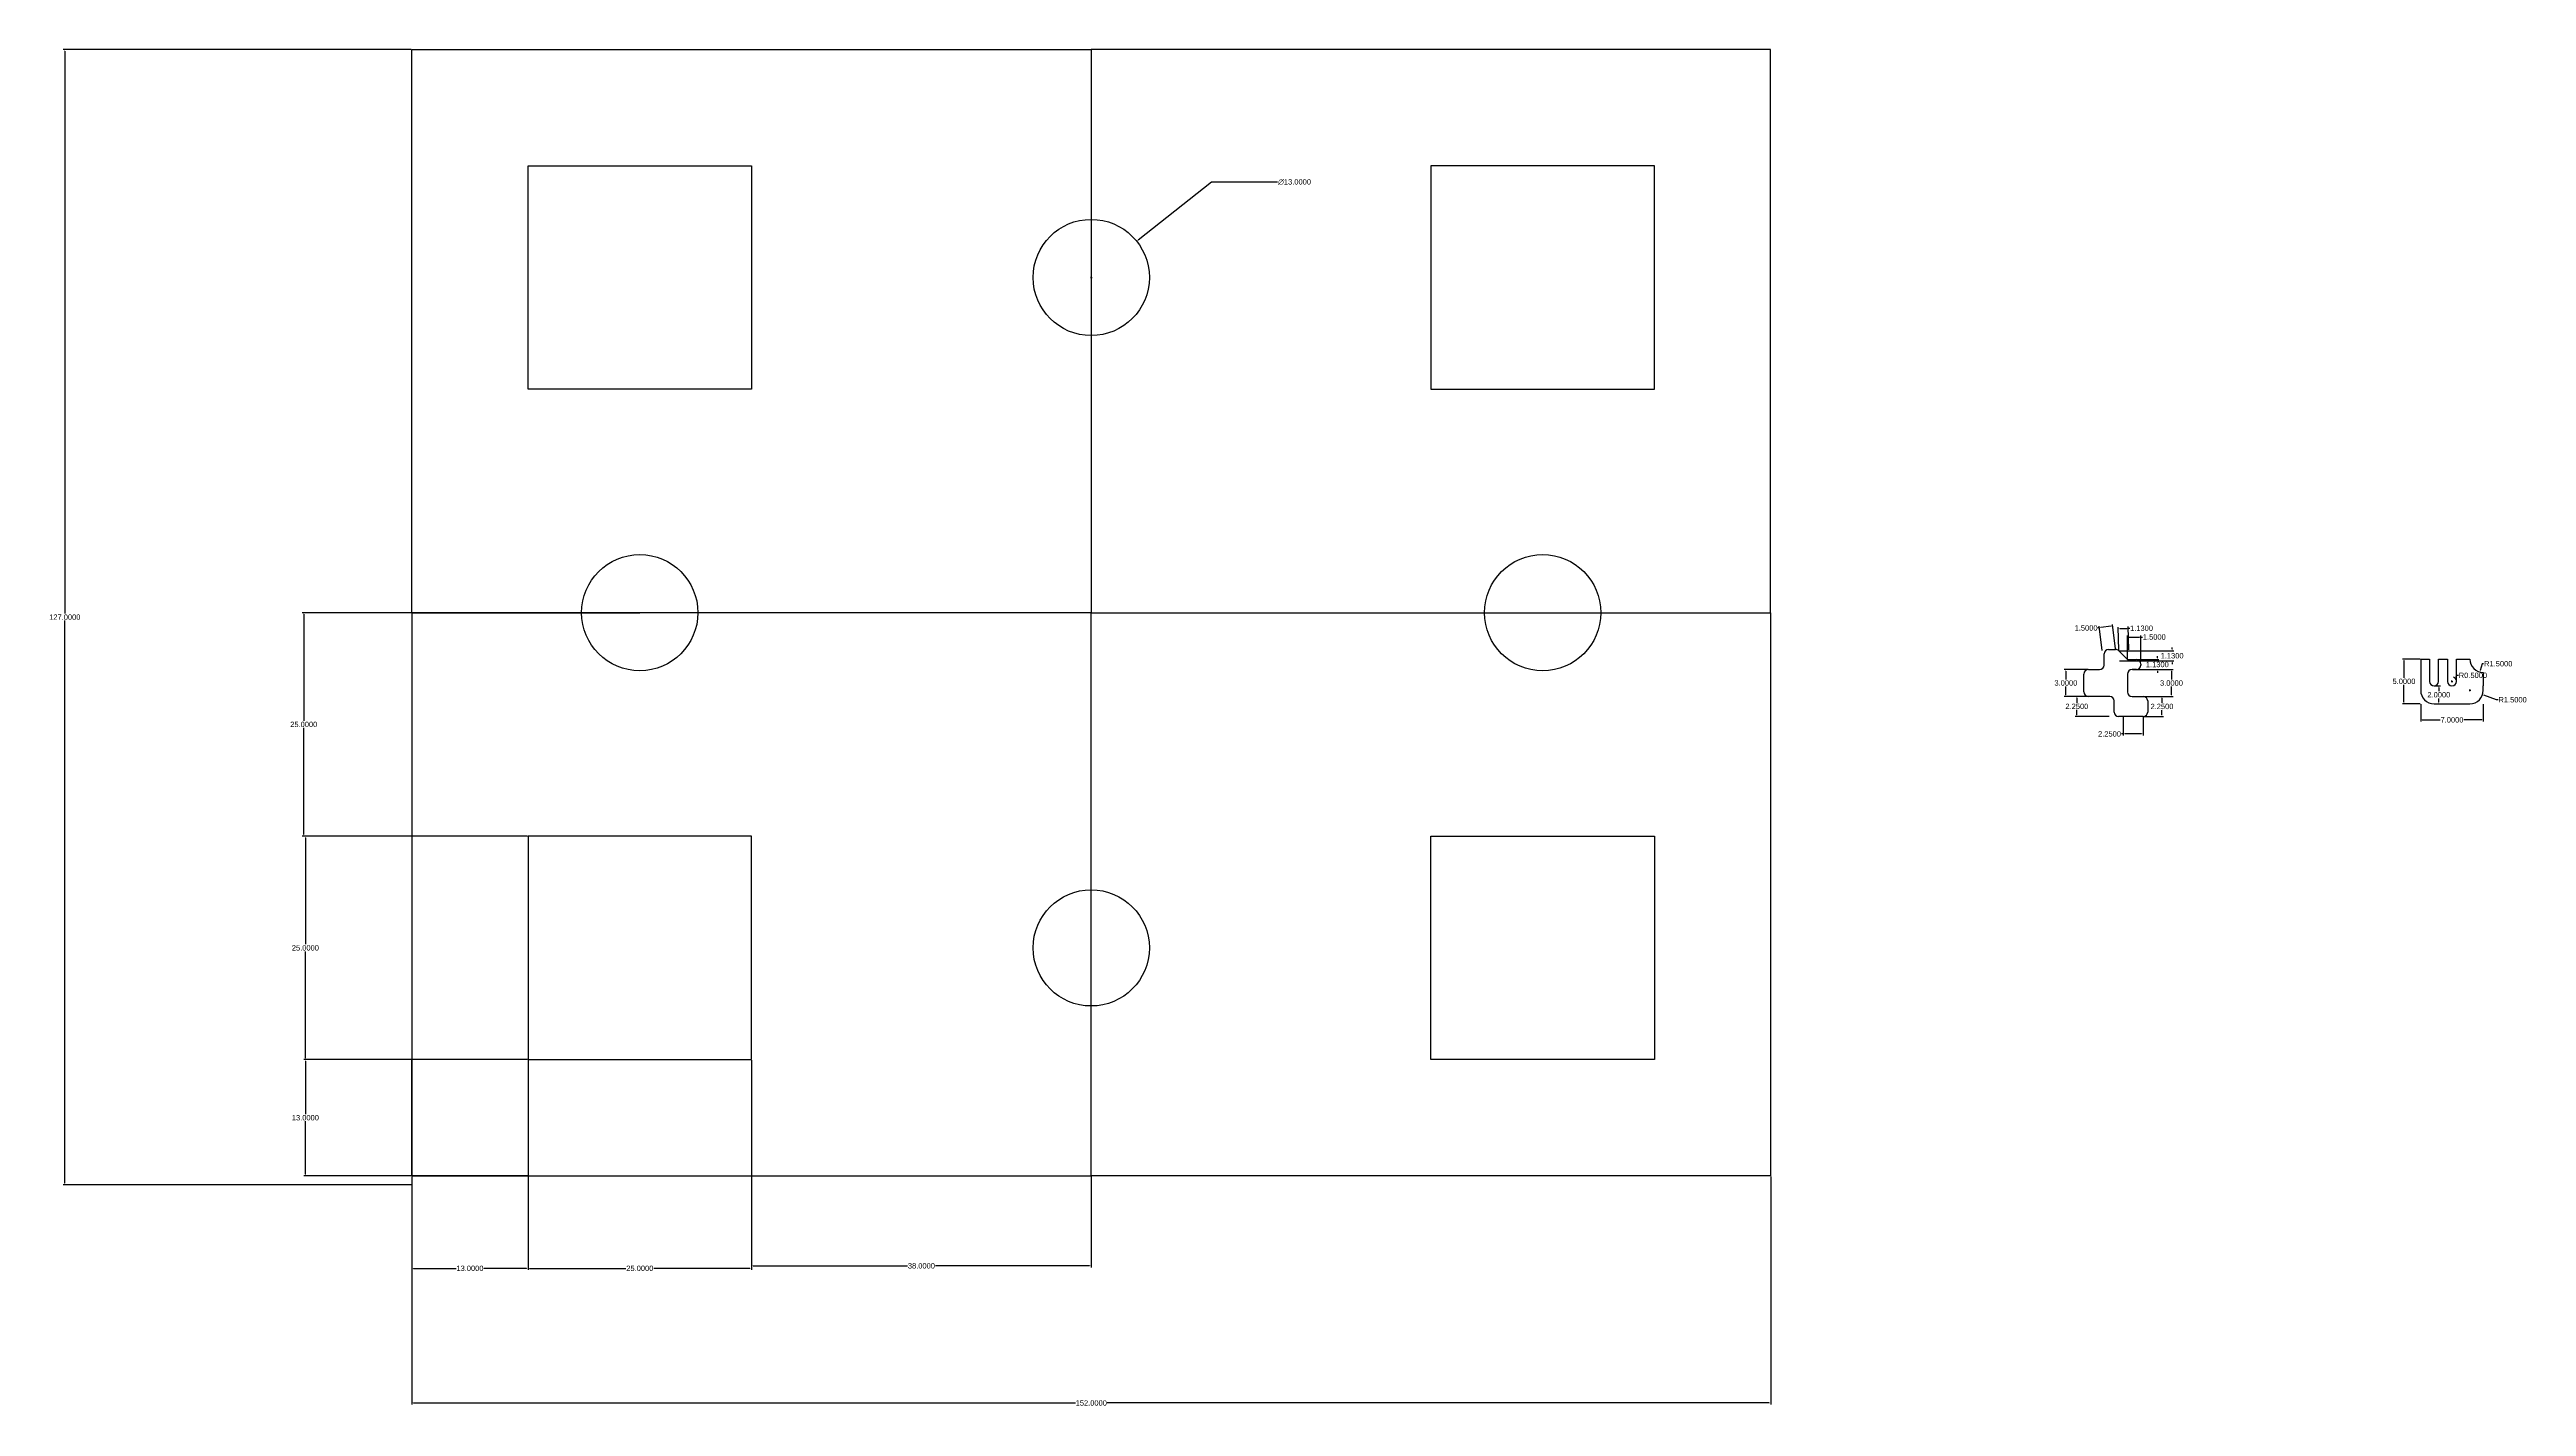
# Model space of a CAD drawing. Header units: inches. Extents: x 100 to 377, y 31 to 183.
import ezdxf

# ---------------------------------------------------------------- set-up
doc = ezdxf.new("R2010")
doc.units = ezdxf.units.IN
doc.header["$MEASUREMENT"] = 0
doc.styles.get("Standard").update_dxf_attribs({"font": 'arial.ttf'})
doc.dimstyles.get("Standard").update_dxf_attribs({"dimtxt": 0.6, "dimasz": 0.18, "dimexe": 0.18, "dimexo": 0.0625, "dimgap": 0.09, "dimtad": 0, "dimtih": 1, "dimtoh": 1, "dimdec": 4, "dimzin": 0, "dimdsep": 46, "dimtxsty": 'Standard', "dimcen": 0.09, "dimadec": 0, "dimazin": 0, "dimtfac": 1, "dimtdec": 4, "dimtofl": 0, "dimtmove": 0, "dimatfit": 3, "dimfxl": 1, "dimtolj": 1, "dimtzin": 0, "dimarcsym": 0})

# ---------------------------------------------------------------- blocks, each defined once
blk = doc.blocks.new('*D2')
at = {"color": 0, "lineweight": -2, "transparency": 16777216}
for p, q in [((230.32, 168.43), (222.1, 161.91)), ((237.71, 168.43), (230.32, 168.43)), ((216.78, 157.75), (216.96, 157.75)), ((216.87, 157.66), (216.87, 157.84))]:
    blk.add_line(p, q, dxfattribs=at)
at = {"color": 0, "transparency": 16777216}
blk.add_solid([(222.08, 161.93), (222.12, 161.88), (221.96, 161.79)], dxfattribs=at)
at = {"layer": 'Defpoints', "color": 0, "transparency": 16777216}
for p in [(221.96, 161.79), (211.77, 153.71)]:
    blk.add_point(p, dxfattribs=at)
at = {"color": 0, "transparency": 16777216, "insert": (239.61, 168.43), "char_height": 0.6, "attachment_point": 5}
blk.add_mtext('\\A1;∅13.0000', dxfattribs=at)
blk = doc.blocks.new('*D3')
at = {"color": 0, "lineweight": -2, "transparency": 16777216}
for p, q in [((153.8, 95.25), (128.78, 95.25)), ((128.96, 95.07), (128.96, 83.15)), ((128.96, 70.43), (128.96, 82.36)), ((153.8, 70.25), (128.78, 70.25))]:
    blk.add_line(p, q, dxfattribs=at)
at = {"color": 0, "transparency": 16777216}
for points in [[(128.93, 95.07), (128.99, 95.07), (128.96, 95.25)], [(128.93, 70.43), (128.99, 70.43), (128.96, 70.25)]]:
    blk.add_solid(points, dxfattribs=at)
at = {"layer": 'Defpoints', "color": 0, "transparency": 16777216}
for p in [(128.96, 95.25), (153.87, 95.25), (153.87, 70.25)]:
    blk.add_point(p, dxfattribs=at)
at = {"color": 0, "transparency": 16777216, "insert": (128.96, 82.75), "char_height": 0.6, "attachment_point": 5}
blk.add_mtext('\\A1;25.0000', dxfattribs=at)
blk = doc.blocks.new('*D4')
at = {"color": 0, "lineweight": -2, "transparency": 16777216}
for p, q in [((140.8, 70.25), (128.78, 70.25)), ((128.96, 70.07), (128.96, 64.15)), ((128.96, 57.43), (128.96, 63.36)), ((140.8, 57.25), (128.78, 57.25))]:
    blk.add_line(p, q, dxfattribs=at)
at = {"color": 0, "transparency": 16777216}
for points in [[(128.93, 70.07), (128.99, 70.07), (128.96, 70.25)], [(128.93, 57.43), (128.99, 57.43), (128.96, 57.25)]]:
    blk.add_solid(points, dxfattribs=at)
at = {"layer": 'Defpoints', "color": 0, "transparency": 16777216}
for p in [(140.87, 70.25), (128.96, 57.25), (140.87, 57.25)]:
    blk.add_point(p, dxfattribs=at)
at = {"color": 0, "transparency": 16777216, "insert": (128.96, 63.75), "char_height": 0.6, "attachment_point": 5}
blk.add_mtext('\\A1;13.0000', dxfattribs=at)
blk = doc.blocks.new('*D5')
at = {"color": 0, "lineweight": -2, "transparency": 16777216}
for p, q in [((140.8, 120.25), (128.6, 120.25)), ((128.78, 120.07), (128.78, 108.15)), ((128.78, 95.43), (128.78, 107.36)), ((141.23, 95.25), (128.6, 95.25))]:
    blk.add_line(p, q, dxfattribs=at)
at = {"color": 0, "transparency": 16777216}
for points in [[(128.75, 120.07), (128.81, 120.07), (128.78, 120.25)], [(128.75, 95.43), (128.81, 95.43), (128.78, 95.25)]]:
    blk.add_solid(points, dxfattribs=at)
at = {"layer": 'Defpoints', "color": 0, "transparency": 16777216}
for p in [(140.87, 120.25), (128.78, 95.25), (141.29, 95.25)]:
    blk.add_point(p, dxfattribs=at)
at = {"color": 0, "transparency": 16777216, "insert": (128.78, 107.75), "char_height": 0.6, "attachment_point": 5}
blk.add_mtext('\\A1;25.0000', dxfattribs=at)
blk = doc.blocks.new('*D6')
at = {"color": 0, "lineweight": -2, "transparency": 16777216}
for p, q in [((140.87, 57.19), (140.87, 46.72)), ((153.87, 57.19), (153.87, 46.72)), ((141.05, 46.9), (145.83, 46.9)), ((153.69, 46.9), (148.91, 46.9))]:
    blk.add_line(p, q, dxfattribs=at)
at = {"color": 0, "transparency": 16777216}
for points in [[(141.05, 46.93), (141.05, 46.87), (140.87, 46.9)], [(153.69, 46.93), (153.69, 46.87), (153.87, 46.9)]]:
    blk.add_solid(points, dxfattribs=at)
at = {"layer": 'Defpoints', "color": 0, "transparency": 16777216}
for p in [(140.87, 57.25), (153.87, 57.25), (140.87, 46.9)]:
    blk.add_point(p, dxfattribs=at)
at = {"color": 0, "transparency": 16777216, "insert": (147.37, 46.9), "char_height": 0.6, "attachment_point": 5}
blk.add_mtext('\\A1;13.0000', dxfattribs=at)
blk = doc.blocks.new('*D7')
at = {"color": 0, "lineweight": -2, "transparency": 16777216}
for p, q in [((153.87, 70.19), (153.87, 46.72)), ((178.87, 70.19), (178.87, 46.72)), ((154.05, 46.9), (164.79, 46.9)), ((178.69, 46.9), (167.94, 46.9))]:
    blk.add_line(p, q, dxfattribs=at)
at = {"color": 0, "transparency": 16777216}
for points in [[(154.05, 46.93), (154.05, 46.87), (153.87, 46.9)], [(178.69, 46.93), (178.69, 46.87), (178.87, 46.9)]]:
    blk.add_solid(points, dxfattribs=at)
at = {"layer": 'Defpoints', "color": 0, "transparency": 16777216}
for p in [(153.87, 70.25), (178.87, 70.25), (178.87, 46.9)]:
    blk.add_point(p, dxfattribs=at)
at = {"color": 0, "transparency": 16777216, "insert": (166.37, 46.9), "char_height": 0.6, "attachment_point": 5}
blk.add_mtext('\\A1;25.0000', dxfattribs=at)
blk = doc.blocks.new('*D8')
at = {"color": 0, "lineweight": -2, "transparency": 16777216}
for p, q in [((178.87, 57.19), (178.87, 47)), ((216.87, 57.19), (216.87, 47)), ((179.05, 47.18), (196.3, 47.18)), ((216.69, 47.18), (199.43, 47.18))]:
    blk.add_line(p, q, dxfattribs=at)
at = {"color": 0, "transparency": 16777216}
for points in [[(179.05, 47.21), (179.05, 47.15), (178.87, 47.18)], [(216.69, 47.21), (216.69, 47.15), (216.87, 47.18)]]:
    blk.add_solid(points, dxfattribs=at)
at = {"layer": 'Defpoints', "color": 0, "transparency": 16777216}
for p in [(178.87, 57.25), (216.87, 57.25), (178.87, 47.18)]:
    blk.add_point(p, dxfattribs=at)
at = {"color": 0, "transparency": 16777216, "insert": (197.87, 47.18), "char_height": 0.6, "attachment_point": 5}
blk.add_mtext('\\A1;38.0000', dxfattribs=at)
blk = doc.blocks.new('*D9')
at = {"color": 0, "lineweight": -2, "transparency": 16777216}
for p, q in [((140.87, 57.19), (140.87, 31.66)), ((292.87, 57.19), (292.87, 31.66)), ((141.05, 31.84), (215.09, 31.84)), ((292.69, 31.84), (218.64, 31.84))]:
    blk.add_line(p, q, dxfattribs=at)
at = {"color": 0, "transparency": 16777216}
for points in [[(141.05, 31.87), (141.05, 31.81), (140.87, 31.84)], [(292.69, 31.87), (292.69, 31.81), (292.87, 31.84)]]:
    blk.add_solid(points, dxfattribs=at)
at = {"layer": 'Defpoints', "color": 0, "transparency": 16777216}
for p in [(140.87, 57.25), (292.87, 57.25), (292.87, 31.84)]:
    blk.add_point(p, dxfattribs=at)
at = {"color": 0, "transparency": 16777216, "insert": (216.87, 31.84), "char_height": 0.6, "attachment_point": 5}
blk.add_mtext('\\A1;152.0000', dxfattribs=at)
blk = doc.blocks.new('*D10')
at = {"color": 0, "lineweight": -2, "transparency": 16777216}
for p, q in [((140.8, 183.25), (101.87, 183.25)), ((102.05, 183.07), (102.05, 120.15)), ((102.05, 56.43), (102.05, 119.36)), ((140.8, 56.25), (101.87, 56.25))]:
    blk.add_line(p, q, dxfattribs=at)
at = {"color": 0, "transparency": 16777216}
for points in [[(102.02, 183.07), (102.08, 183.07), (102.05, 183.25)], [(102.02, 56.43), (102.08, 56.43), (102.05, 56.25)]]:
    blk.add_solid(points, dxfattribs=at)
at = {"layer": 'Defpoints', "color": 0, "transparency": 16777216}
for p in [(140.87, 183.25), (102.05, 56.25), (140.87, 56.25)]:
    blk.add_point(p, dxfattribs=at)
at = {"color": 0, "transparency": 16777216, "insert": (102.05, 119.75), "char_height": 0.6, "attachment_point": 5}
blk.add_mtext('\\A1;127.0000', dxfattribs=at)
blk = doc.blocks.new('*D11')
at = {"color": 0, "lineweight": -2, "transparency": 16777216}
for p, q in [((328.35, 113.89), (325.71, 113.89)), ((325.89, 113.71), (325.89, 112.79)), ((328.35, 110.89), (325.71, 110.89)), ((325.89, 111.07), (325.89, 111.99))]:
    blk.add_line(p, q, dxfattribs=at)
at = {"color": 0, "transparency": 16777216}
for points in [[(325.86, 113.71), (325.92, 113.71), (325.89, 113.89)], [(325.86, 111.07), (325.92, 111.07), (325.89, 110.89)]]:
    blk.add_solid(points, dxfattribs=at)
at = {"layer": 'Defpoints', "color": 0, "transparency": 16777216}
for p in [(328.41, 113.89), (325.89, 110.89), (328.41, 110.89)]:
    blk.add_point(p, dxfattribs=at)
at = {"color": 0, "transparency": 16777216, "insert": (325.89, 112.39), "char_height": 0.6, "attachment_point": 5}
blk.add_mtext('\\A1;3.0000', dxfattribs=at)
blk = doc.blocks.new('*D12')
at = {"color": 0, "lineweight": -2, "transparency": 16777216}
for p, q in [((329.63, 118.56), (329.45, 118.54)), ((329.96, 116.01), (329.61, 118.74)), ((330.94, 118.73), (329.81, 118.58)), ((331.44, 116.2), (331.1, 118.93))]:
    blk.add_line(p, q, dxfattribs=at)
at = {"color": 0, "transparency": 16777216}
for points in [[(329.81, 118.61), (329.81, 118.55), (329.63, 118.56)], [(330.94, 118.76), (330.94, 118.7), (331.12, 118.75)]]:
    blk.add_solid(points, dxfattribs=at)
at = {"layer": 'Defpoints', "color": 0, "transparency": 16777216}
for p in [(329.63, 118.56), (329.96, 115.95), (331.45, 116.14)]:
    blk.add_point(p, dxfattribs=at)
at = {"color": 0, "transparency": 16777216, "insert": (328.15, 118.54), "char_height": 0.6, "attachment_point": 5}
blk.add_mtext('\\A1;1.5000', dxfattribs=at)
blk = doc.blocks.new('*D13')
at = {"color": 0, "lineweight": -2, "transparency": 16777216}
for p, q in [((331.8, 116.06), (331.73, 118.65)), ((331.92, 118.48), (332.69, 118.5)), ((332.93, 116.09), (332.86, 118.69)), ((332.87, 118.51), (333.05, 118.51))]:
    blk.add_line(p, q, dxfattribs=at)
at = {"color": 0, "transparency": 16777216}
for points in [[(331.92, 118.51), (331.92, 118.45), (331.74, 118.47)], [(332.69, 118.53), (332.69, 118.47), (332.87, 118.51)]]:
    blk.add_solid(points, dxfattribs=at)
at = {"layer": 'Defpoints', "color": 0, "transparency": 16777216}
for p in [(332.87, 118.51), (331.81, 115.99), (332.94, 116.03)]:
    blk.add_point(p, dxfattribs=at)
at = {"color": 0, "transparency": 16777216, "insert": (334.35, 118.51), "char_height": 0.6, "attachment_point": 5}
blk.add_mtext('\\A1;1.1300', dxfattribs=at)
blk = doc.blocks.new('*D14')
at = {"color": 0, "lineweight": -2, "transparency": 16777216}
for p, q in [((331.87, 115.99), (337.95, 115.99)), ((331.87, 114.86), (337.95, 114.86)), ((337.77, 116.17), (337.77, 116.35)), ((337.77, 114.68), (337.77, 114.5))]:
    blk.add_line(p, q, dxfattribs=at)
at = {"color": 0, "transparency": 16777216}
for points in [[(337.74, 116.17), (337.8, 116.17), (337.77, 115.99)], [(337.74, 114.68), (337.8, 114.68), (337.77, 114.86)]]:
    blk.add_solid(points, dxfattribs=at)
at = {"layer": 'Defpoints', "color": 0, "transparency": 16777216}
for p in [(331.81, 115.99), (331.81, 114.86), (337.77, 114.86)]:
    blk.add_point(p, dxfattribs=at)
at = {"color": 0, "transparency": 16777216, "insert": (337.77, 115.43), "char_height": 0.6, "attachment_point": 5}
blk.add_mtext('\\A1;1.1300', dxfattribs=at)
blk = doc.blocks.new('*D15')
at = {"color": 0, "lineweight": -2, "transparency": 16777216}
for p, q in [((332.79, 115.07), (332.79, 117.71)), ((332.97, 117.53), (334.11, 117.53)), ((334.29, 115.07), (334.29, 117.71)), ((334.29, 117.53), (334.47, 117.53))]:
    blk.add_line(p, q, dxfattribs=at)
at = {"color": 0, "transparency": 16777216}
for points in [[(332.97, 117.56), (332.97, 117.5), (332.79, 117.53)], [(334.11, 117.56), (334.11, 117.5), (334.29, 117.53)]]:
    blk.add_solid(points, dxfattribs=at)
at = {"layer": 'Defpoints', "color": 0, "transparency": 16777216}
for p in [(334.29, 117.53), (332.79, 115.01), (334.29, 115.01)]:
    blk.add_point(p, dxfattribs=at)
at = {"color": 0, "transparency": 16777216, "insert": (335.78, 117.53), "char_height": 0.6, "attachment_point": 5}
blk.add_mtext('\\A1;1.5000', dxfattribs=at)
blk = doc.blocks.new('*D16')
at = {"color": 0, "lineweight": -2, "transparency": 16777216}
for p, q in [((333.85, 115.01), (336.3, 115.01)), ((333.85, 113.88), (336.3, 113.88)), ((336.12, 115.19), (336.12, 115.37)), ((336.12, 113.7), (336.12, 113.52))]:
    blk.add_line(p, q, dxfattribs=at)
at = {"color": 0, "transparency": 16777216}
for points in [[(336.09, 115.19), (336.15, 115.19), (336.12, 115.01)], [(336.09, 113.7), (336.15, 113.7), (336.12, 113.88)]]:
    blk.add_solid(points, dxfattribs=at)
at = {"layer": 'Defpoints', "color": 0, "transparency": 16777216}
for p in [(333.79, 115.01), (333.79, 113.88), (336.12, 113.88)]:
    blk.add_point(p, dxfattribs=at)
at = {"color": 0, "transparency": 16777216, "insert": (336.12, 114.45), "char_height": 0.6, "attachment_point": 5}
blk.add_mtext('\\A1;1.1300', dxfattribs=at)
blk = doc.blocks.new('*D17')
at = {"color": 0, "lineweight": -2, "transparency": 16777216}
for p, q in [((333.35, 113.88), (337.88, 113.88)), ((337.7, 113.7), (337.7, 112.78)), ((333.35, 110.88), (337.88, 110.88)), ((337.7, 111.06), (337.7, 111.98))]:
    blk.add_line(p, q, dxfattribs=at)
at = {"color": 0, "transparency": 16777216}
for points in [[(337.67, 113.7), (337.73, 113.7), (337.7, 113.88)], [(337.67, 111.06), (337.73, 111.06), (337.7, 110.88)]]:
    blk.add_solid(points, dxfattribs=at)
at = {"layer": 'Defpoints', "color": 0, "transparency": 16777216}
for p in [(333.29, 113.88), (333.29, 110.88), (337.7, 110.88)]:
    blk.add_point(p, dxfattribs=at)
at = {"color": 0, "transparency": 16777216, "insert": (337.7, 112.38), "char_height": 0.6, "attachment_point": 5}
blk.add_mtext('\\A1;3.0000', dxfattribs=at)
blk = doc.blocks.new('*D18')
at = {"color": 0, "lineweight": -2, "transparency": 16777216}
for p, q in [((334.6, 110.88), (336.82, 110.88)), ((334.6, 108.63), (336.82, 108.63)), ((336.64, 110.7), (336.64, 110.15)), ((336.64, 108.81), (336.64, 109.36))]:
    blk.add_line(p, q, dxfattribs=at)
at = {"color": 0, "transparency": 16777216}
for points in [[(336.61, 110.7), (336.67, 110.7), (336.64, 110.88)], [(336.61, 108.81), (336.67, 108.81), (336.64, 108.63)]]:
    blk.add_solid(points, dxfattribs=at)
at = {"layer": 'Defpoints', "color": 0, "transparency": 16777216}
for p in [(334.54, 110.88), (334.54, 108.63), (336.64, 108.63)]:
    blk.add_point(p, dxfattribs=at)
at = {"color": 0, "transparency": 16777216, "insert": (336.64, 109.76), "char_height": 0.6, "attachment_point": 5}
blk.add_mtext('\\A1;2.2500', dxfattribs=at)
blk = doc.blocks.new('*D19')
at = {"color": 0, "lineweight": -2, "transparency": 16777216}
for p, q in [((332.29, 108.57), (332.29, 106.51)), ((334.54, 108.57), (334.54, 106.51)), ((332.29, 106.69), (332.11, 106.69)), ((334.36, 106.69), (332.47, 106.69))]:
    blk.add_line(p, q, dxfattribs=at)
at = {"color": 0, "transparency": 16777216}
for points in [[(332.47, 106.72), (332.47, 106.66), (332.29, 106.69)], [(334.36, 106.72), (334.36, 106.66), (334.54, 106.69)]]:
    blk.add_solid(points, dxfattribs=at)
at = {"layer": 'Defpoints', "color": 0, "transparency": 16777216}
for p in [(332.29, 108.63), (334.54, 108.63), (332.29, 106.69)]:
    blk.add_point(p, dxfattribs=at)
at = {"color": 0, "transparency": 16777216, "insert": (330.77, 106.69), "char_height": 0.6, "attachment_point": 5}
blk.add_mtext('\\A1;2.2500', dxfattribs=at)
blk = doc.blocks.new('*D20')
at = {"color": 0, "lineweight": -2, "transparency": 16777216}
for p, q in [((330.73, 110.89), (326.94, 110.89)), ((330.73, 108.64), (326.94, 108.64)), ((327.12, 110.71), (327.12, 110.16)), ((327.12, 108.82), (327.12, 109.37))]:
    blk.add_line(p, q, dxfattribs=at)
at = {"color": 0, "transparency": 16777216}
for points in [[(327.09, 110.71), (327.15, 110.71), (327.12, 110.89)], [(327.09, 108.82), (327.15, 108.82), (327.12, 108.64)]]:
    blk.add_solid(points, dxfattribs=at)
at = {"layer": 'Defpoints', "color": 0, "transparency": 16777216}
for p in [(330.79, 110.89), (327.12, 108.64), (330.79, 108.64)]:
    blk.add_point(p, dxfattribs=at)
at = {"color": 0, "transparency": 16777216, "insert": (327.12, 109.77), "char_height": 0.6, "attachment_point": 5}
blk.add_mtext('\\A1;2.2500', dxfattribs=at)
blk = doc.blocks.new('*D21')
at = {"color": 0, "lineweight": -2, "transparency": 16777216}
for p, q in [((365.52, 115.07), (363.53, 115.07)), ((363.71, 114.89), (363.71, 112.96)), ((363.71, 110.25), (363.71, 112.17)), ((365.52, 110.07), (363.53, 110.07))]:
    blk.add_line(p, q, dxfattribs=at)
at = {"color": 0, "transparency": 16777216}
for points in [[(363.68, 114.89), (363.74, 114.89), (363.71, 115.07)], [(363.68, 110.25), (363.74, 110.25), (363.71, 110.07)]]:
    blk.add_solid(points, dxfattribs=at)
at = {"layer": 'Defpoints', "color": 0, "transparency": 16777216}
for p in [(365.58, 115.07), (363.71, 110.07), (365.58, 110.07)]:
    blk.add_point(p, dxfattribs=at)
at = {"color": 0, "transparency": 16777216, "insert": (363.71, 112.57), "char_height": 0.6, "attachment_point": 5}
blk.add_mtext('\\A1;5.0000', dxfattribs=at)
blk = doc.blocks.new('*D22')
at = {"color": 0, "lineweight": -2, "transparency": 16777216}
for p, q in [((365.58, 110), (365.58, 108.08)), ((365.76, 108.26), (367.75, 108.26)), ((372.4, 108.26), (370.41, 108.26)), ((372.58, 110), (372.58, 108.08))]:
    blk.add_line(p, q, dxfattribs=at)
at = {"color": 0, "transparency": 16777216}
for points in [[(365.76, 108.29), (365.76, 108.23), (365.58, 108.26)], [(372.4, 108.29), (372.4, 108.23), (372.58, 108.26)]]:
    blk.add_solid(points, dxfattribs=at)
at = {"layer": 'Defpoints', "color": 0, "transparency": 16777216}
for p in [(365.58, 110.07), (372.58, 110.07), (372.58, 108.26)]:
    blk.add_point(p, dxfattribs=at)
at = {"color": 0, "transparency": 16777216, "insert": (369.08, 108.26), "char_height": 0.6, "attachment_point": 5}
blk.add_mtext('\\A1;7.0000', dxfattribs=at)
blk = doc.blocks.new('*D23')
at = {"color": 0, "lineweight": -2, "transparency": 16777216}
for p, q in [((367.14, 112.07), (367.79, 112.07)), ((367.61, 111.89), (367.61, 111.46)), ((367.14, 110.07), (367.79, 110.07)), ((367.61, 110.25), (367.61, 110.67))]:
    blk.add_line(p, q, dxfattribs=at)
at = {"color": 0, "transparency": 16777216}
for points in [[(367.58, 111.89), (367.64, 111.89), (367.61, 112.07)], [(367.58, 110.25), (367.64, 110.25), (367.61, 110.07)]]:
    blk.add_solid(points, dxfattribs=at)
at = {"layer": 'Defpoints', "color": 0, "transparency": 16777216}
for p in [(367.08, 112.07), (367.08, 110.07), (367.61, 110.07)]:
    blk.add_point(p, dxfattribs=at)
at = {"color": 0, "transparency": 16777216, "insert": (367.61, 111.07), "char_height": 0.6, "attachment_point": 5}
blk.add_mtext('\\A1;2.0000', dxfattribs=at)
blk = doc.blocks.new('*D25')
at = {"color": 0, "lineweight": -2, "transparency": 16777216}
for p, q in [((370.99, 111.57), (371.17, 111.57)), ((371.08, 111.48), (371.08, 111.66)), ((374.06, 110.51), (372.66, 111.01)), ((374.24, 110.51), (374.06, 110.51))]:
    blk.add_line(p, q, dxfattribs=at)
at = {"color": 0, "transparency": 16777216}
blk.add_solid([(372.67, 111.03), (372.65, 110.98), (372.49, 111.07)], dxfattribs=at)
at = {"layer": 'Defpoints', "color": 0, "transparency": 16777216}
for p in [(371.08, 111.57), (372.49, 111.07)]:
    blk.add_point(p, dxfattribs=at)
at = {"color": 0, "transparency": 16777216, "insert": (375.86, 110.51), "char_height": 0.6, "attachment_point": 5}
blk.add_mtext('\\A1;R1.5000', dxfattribs=at)
blk = doc.blocks.new('*D26')
at = {"color": 0, "lineweight": -2, "transparency": 16777216}
for p, q in [((372.44, 114.54), (372.25, 113.79)), ((372.62, 114.54), (372.44, 114.54))]:
    blk.add_line(p, q, dxfattribs=at)
at = {"color": 0, "transparency": 16777216}
blk.add_solid([(372.22, 113.8), (372.28, 113.78), (372.2, 113.61)], dxfattribs=at)
at = {"layer": 'Defpoints', "color": 0, "transparency": 16777216}
for p in [(372.2, 113.61), (372.58, 115.07)]:
    blk.add_point(p, dxfattribs=at)
at = {"color": 0, "transparency": 16777216, "insert": (374.25, 114.54), "char_height": 0.6, "attachment_point": 5}
blk.add_mtext('\\A1;R1.5000', dxfattribs=at)
blk = doc.blocks.new('*D27')
at = {"color": 0, "lineweight": -2, "transparency": 16777216}
for p, q in [((368.99, 112.57), (369.17, 112.57)), ((369.08, 112.48), (369.08, 112.66)), ((369.62, 113.24), (369.51, 113.1)), ((369.8, 113.24), (369.62, 113.24))]:
    blk.add_line(p, q, dxfattribs=at)
blk.add_arc((369.08, 112.57), 0.5, 7.162, 71.6567, dxfattribs=at)
at = {"color": 0, "transparency": 16777216}
blk.add_solid([(369.48, 113.11), (369.53, 113.08), (369.39, 112.96)], dxfattribs=at)
at = {"layer": 'Defpoints', "color": 0, "transparency": 16777216}
for p in [(369.08, 112.57), (369.39, 112.96)]:
    blk.add_point(p, dxfattribs=at)
at = {"color": 0, "transparency": 16777216, "insert": (371.42, 113.24), "char_height": 0.6, "attachment_point": 5}
blk.add_mtext('\\A1;R0.5000', dxfattribs=at)

msp = doc.modelspace()

# ---------------------------------------------------------------- linework, layer by layer
for p, q in [((216.86647, 183.25276), (216.86647, 157.75276)), ((140.86647, 120.25276), (166.36647, 120.25276)), ((140.86647, 120.25276), (166.36647, 120.25276)), ((328.40953, 113.89088), (329.65953, 113.89088)), ((330.15953, 114.39088), (330.15953, 115.64088)), ((330.65953, 116.14088), (331.45242, 116.14088)), ((332.78953, 115.01088), (331.80598, 115.99443)), ((332.78953, 115.01088), (333.78953, 115.01088)), ((333.78953, 113.88088), (333.28953, 113.88088)), ((334.28953, 114.51088), (334.28953, 114.38088)), ((365.57837, 115.06642), (365.57837, 111.56642)), ((365.57837, 115.06642), (366.57837, 115.06642)), ((366.57837, 115.06642), (366.57837, 112.56642)), ((367.57837, 112.56642), (367.57837, 115.06642)), ((367.57837, 115.06642), (368.57837, 115.06642)), ((368.57837, 115.06642), (368.57837, 112.56642)), ((369.57837, 112.56642), (369.57837, 115.06642)), ((369.57837, 115.06642), (370.57837, 115.06642)), ((370.57837, 115.06642), (371.07837, 115.06642)), ((327.90953, 111.39088), (327.90953, 113.39088)), ((330.78953, 110.89088), (328.40953, 110.89088)), ((332.78953, 113.38088), (332.78953, 111.38088)), ((333.28953, 110.88088), (334.53953, 110.88088)), ((372.57837, 113.56642), (372.57837, 112.06642)), ((372.57837, 111.56642), (372.57837, 112.06642)), ((331.28953, 109.13088), (331.28953, 110.39088)), ((332.78953, 108.63088), (331.78953, 108.63088)), ((334.53953, 108.63088), (332.78953, 108.63088)), ((335.03953, 110.38088), (335.03953, 109.13088)), ((367.07837, 110.06642), (371.07837, 110.06642)), ((216.86647, 57.25276), (216.86647, 82.75276)), ((140.86647, 57.25276), (140.86647, 70.25276)), ((140.86647, 57.25276), (153.86647, 57.25276)), ((153.86647, 57.25276), (140.86647, 57.25276))]:
    msp.add_line(p, q)
for points in [[(140.86647, 183.25276), (216.86647, 183.25276), (216.86647, 120.25276), (140.86647, 120.25276)], [(292.86647, 183.25276), (216.86647, 183.25276), (216.86647, 120.25276), (292.86647, 120.25276)], [(153.86647, 170.25276), (178.86647, 170.25276), (178.86647, 145.25276), (153.86647, 145.25276)], [(279.86647, 170.25276), (254.86647, 170.25276), (254.86647, 145.25276), (279.86647, 145.25276)], [(140.86647, 57.25276), (216.86647, 57.25276), (216.86647, 120.25276), (140.86647, 120.25276)], [(292.86647, 57.25276), (216.86647, 57.25276), (216.86647, 120.25276), (292.86647, 120.25276)], [(153.86647, 70.25276), (178.86647, 70.25276), (178.86647, 95.25276), (153.86647, 95.25276)], [(279.86647, 70.25276), (254.86647, 70.25276), (254.86647, 95.25276), (279.86647, 95.25276)]]:
    msp.add_lwpolyline(points, close=True)
for centre in [(216.86647, 157.75276), (216.86647, 157.75276), (166.36647, 120.25276), (166.36647, 120.25276), (267.36647, 120.25276), (267.36647, 120.25276), (216.86647, 82.75276), (216.86647, 82.75276)]:
    msp.add_circle(centre, 6.5)
for centre, radius, start, end in [((328.40953, 113.39088), 0.5, 90, 180), ((329.65953, 114.39088), 0.5, 270, 0), ((330.65953, 115.64088), 0.5, 90, 180), ((331.45242, 115.64088), 0.5, 45, 90), ((333.28953, 113.38088), 0.5, 90, 180), ((333.78953, 114.51088), 0.5, 0, 90), ((333.78953, 114.38088), 0.5, 270, 0), ((372.57837, 115.06642), 1.5, 180, 270), ((328.40953, 111.39088), 0.5, 180, 270), ((330.78953, 110.39088), 0.5, 0, 90), ((333.28953, 111.38088), 0.5, 180, 270), ((334.53953, 110.38088), 0.5, 0, 90), ((367.07837, 111.56642), 1.5, 180, 270), ((367.07837, 112.56642), 0.5, 180, 0), ((369.07837, 112.56642), 0.5, 180, 0), ((371.07837, 111.56642), 1.5, 270, 0), ((331.78953, 109.13088), 0.5, 180, 270), ((334.53953, 109.13088), 0.5, 270, 0)]:
    msp.add_arc(centre, radius, start, end)

# ---------------------------------------------------------------- dimensions: what is measured, and where the dimension line sits
for base, p1, p2, picture, middle in [((102.04734, 56.25276), (140.86647, 183.25276), (140.86647, 56.25276), '*D10', (102.04734, 119.75276)), ((128.78376, 95.25276), (140.86647, 120.25276), (141.29387, 95.25276), '*D5', (128.78376, 107.75276)), ((325.88817, 110.89088), (328.40953, 113.89088), (328.40953, 110.89088), '*D11', (325.88817, 112.39088)), ((337.77146, 114.86443), (331.80598, 115.99443), (331.80598, 114.86443), '*D14', (337.77146, 115.42943)), ((337.70277, 110.88088), (333.28953, 113.88088), (333.28953, 110.88088), '*D17', (337.70277, 112.38088)), ((336.12291, 113.88088), (333.78953, 115.01088), (333.78953, 113.88088), '*D16', (336.12291, 114.44588)), ((363.71173, 110.06642), (365.57837, 115.06642), (365.57837, 110.06642), '*D21', (363.71173, 112.56642)), ((327.12459, 108.64088), (330.78953, 110.89088), (330.78953, 108.64088), '*D20', (327.12459, 109.76588)), ((336.63809, 108.63088), (334.53953, 110.88088), (334.53953, 108.63088), '*D18', (336.63809, 109.75588)), ((367.60621, 110.06642), (367.07837, 112.06642), (367.07837, 110.06642), '*D23', (367.60621, 111.06642)), ((128.96376, 95.25276), (153.86647, 70.25276), (153.86647, 95.25276), '*D3', (128.96376, 82.75276)), ((128.96376, 57.25276), (140.86647, 70.25276), (140.86647, 57.25276), '*D4', (128.96376, 63.75276))]:
    dim = msp.add_linear_dim(base=base, p1=p1, p2=p2, angle=90, dimstyle='Standard')
    dim.commit()
    dim.dimension.update_dxf_attribs({"geometry": picture, "text_midpoint": middle})
dim = msp.add_diameter_dim_2p(p1=(211.77499, 153.71211), p2=(221.95795, 161.79341), dimstyle='Standard')
dim.commit()
dim.dimension.update_dxf_attribs({"geometry": '*D2', "text_midpoint": (239.60523, 168.42628), "dimtype": 163})
for p1, p2, distance, picture, middle in [((331.45242, 116.14088), (329.96451, 115.95082), -2.63073, '*D12', (328.14646, 118.53753)), ((331.80598, 115.99443), (332.93554, 116.02594), 2.48141, '*D13', (334.35245, 118.5114))]:
    dim = msp.add_aligned_dim(p1=p1, p2=p2, distance=distance, dimstyle='Standard')
    dim.commit()
    dim.dimension.update_dxf_attribs({"geometry": picture, "text_midpoint": middle})
for base, p1, p2, picture, middle in [((334.28953, 117.53478), (332.78953, 115.01088), (334.28953, 115.01088), '*D15', (335.7757, 117.53478)), ((332.28953, 106.69037), (334.53953, 108.63088), (332.28953, 108.63088), '*D19', (330.77001, 106.69037)), ((372.57837, 108.26126), (365.57837, 110.06642), (372.57837, 110.06642), '*D22', (369.07837, 108.26126)), ((178.86647, 46.90203), (153.86647, 70.25276), (178.86647, 70.25276), '*D7', (166.36647, 46.90203)), ((140.86647, 46.90203), (153.86647, 57.25276), (140.86647, 57.25276), '*D6', (147.36647, 46.90203)), ((292.86647, 31.84367), (140.86647, 57.25276), (292.86647, 57.25276), '*D9', (216.86647, 31.84367)), ((178.86647, 47.18178), (216.86647, 57.25276), (178.86647, 57.25276), '*D8', (197.86647, 47.18178))]:
    dim = msp.add_linear_dim(base=base, p1=p1, p2=p2, dimstyle='Standard')
    dim.commit()
    dim.dimension.update_dxf_attribs({"geometry": picture, "text_midpoint": middle})
dim = msp.add_radius_dim(center=(369.07837, 112.56642), mpoint=(369.39282, 112.95516), dimstyle='Standard')
dim.commit()
dim.dimension.update_dxf_attribs({"geometry": '*D27', "text_midpoint": (371.42074, 113.23505)})
for center, mpoint, picture, middle in [((372.57837, 115.06642), (372.20299, 113.61415), '*D26', (374.24504, 114.54475)), ((371.07837, 111.56642), (372.49267, 111.06668), '*D25', (375.85828, 110.51401))]:
    dim = msp.add_radius_dim(center=center, mpoint=mpoint, dimstyle='Standard')
    dim.commit()
    dim.dimension.update_dxf_attribs({"geometry": picture, "text_midpoint": middle, "dimtype": 164})

doc.saveas('drawing.dxf')
